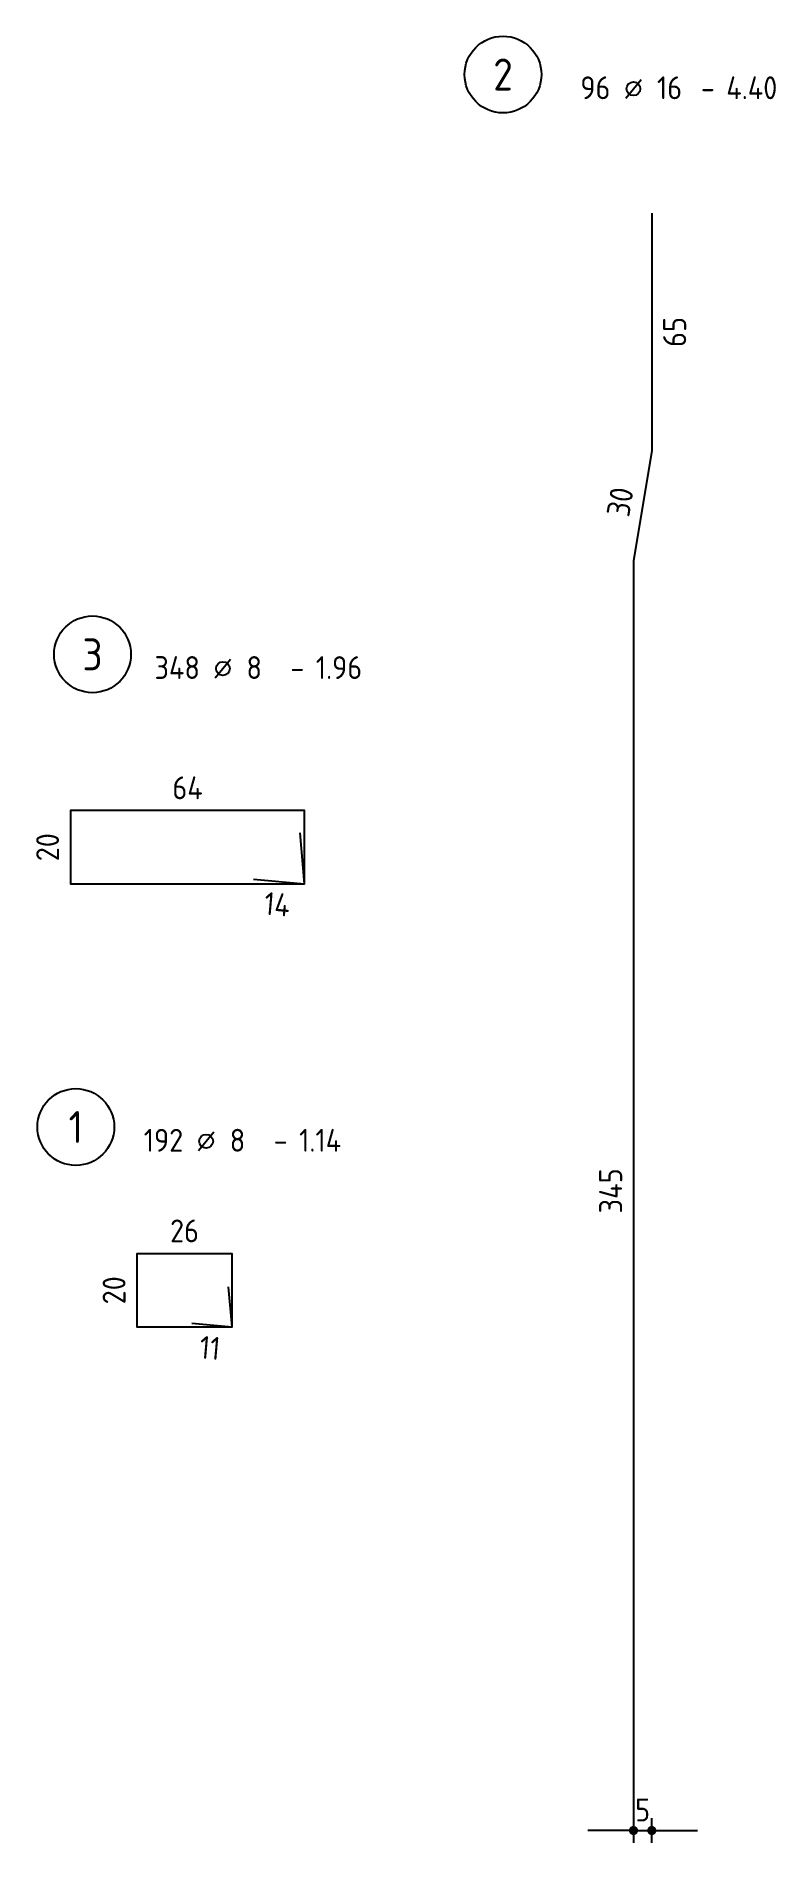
# Model space of a CAD drawing. Extents: x 0 to 37.3, y -21.5 to -6.6.
# Drawn here: x 35.244 to 37.266, y -17.023 to -12.079 of the extents above; entities that cross this region are included whole.
import ezdxf
from ezdxf.enums import TextEntityAlignment as Align

# ---------------------------------------------------------------- set-up
doc = ezdxf.new("R2010")
doc.units = 0
doc.header["$LTSCALE"] = 0.25
doc.linetypes.add('AUSGEZOGEN', pattern=[1000.01, 1000, 0.01])
doc.layers.add('MASSE', color=7, linetype='Continuous')
doc.layers.add('RND', color=7, linetype='Continuous')
doc.styles.add('txt', font='isocp.shx')
doc.dimstyles.new('DOT_I', dxfattribs={"dimscale": 0.25, "dimtxt": 0.25, "dimasz": 0.25, "dimexe": 0.1, "dimexo": 0.3, "dimgap": 0.1, "dimtad": 1, "dimdec": 3, "dimzin": 3, "dimtxsty": 'txt', "dimblk": 'DOT', "dimblk1": 'DOT', "dimblk2": 'DOT', "dimsah": 1, "dimcen": 0.1, "dimse1": 1, "dimse2": 1, "dimazin": 0, "dimtfac": 1, "dimtdec": 4, "dimtix": 1, "dimtmove": 2, "dimatfit": 3, "dimfxl": 0, "dimtvp": 1, "dimtolj": 1, "dimtzin": 0, "dimarcsym": 0})

msp = doc.modelspace()

# ---------------------------------------------------------------- texts
at = {"layer": 'RND', "color": 7, "linetype": 'AUSGEZOGEN', "style": 'txt'}
for s, height, rotation, p in [('65', 0.063, 90, (36.9894, -12.8888)), ('30', 0.063, 80.5377, (36.8402, -13.3535)), ('20', 0.0625, 90, (35.2757, -14.2984)), ('14', 0.0625, 354.9999, (35.903, -14.4545)), ('345', 0.063, 90, (36.8144, -15.2388)), ('20', 0.0625, 90, (35.4573, -15.5107)), ('11', 0.0625, 354.9999, (35.7195, -15.6682))]:
    msp.add_text(s, height=height, rotation=rotation, dxfattribs=at).set_placement(p, align=Align.MIDDLE)
for s, p in [('64', (35.6582, -14.1359)), ('26', (35.6498, -15.3482))]:
    msp.add_text(s, height=0.0625, dxfattribs=at).set_placement(p, align=Align.MIDDLE)

# ---------------------------------------------------------------- blocks, each defined once
blk = doc.blocks.new('RND_AUSZ')
at = {"layer": 'RND', "color": 7, "linetype": 'Continuous'}
blk.add_line((1.341, 0.262), (1.509, 0.466), dxfattribs=at)
at = {"layer": 'RND', "color": 1, "linetype": 'Continuous'}
blk.add_circle((0, 0.52), 0.42, dxfattribs=at)
at = {"layer": 'RND', "color": 7, "linetype": 'Continuous'}
blk.add_circle((1.425, 0.364), 0.075, dxfattribs=at)
at = {"layer": 'RND', "color": 7, "linetype": 'Continuous', "style": 'txt'}
blk.add_text('-', height=0.25, dxfattribs=at).set_placement((2.163, 0.25))
at = {"layer": 'RND', "color": 1, "linetype": 'Continuous', "style": 'txt'}
blk.add_attdef('POS', text='', height=0.35, dxfattribs=at).set_placement((0, 0.52), align=Align.MIDDLE)
at = {"layer": 'RND', "color": 7, "linetype": 'Continuous', "style": 'txt'}
for tag, p in [('WIEOFT', (-0.536, 0.25)), ('STK', (1.174, 0.25))]:
    blk.add_attdef(tag, text='', height=0.25, dxfattribs=at).set_placement(p, align=Align.RIGHT)
for tag, p in [('DS', (1.683, 0.25)), ('LANG', (2.441, 0.25)), ('TEXT', (3.669, 0.25))]:
    blk.add_attdef(tag, p, '', height=0.25, dxfattribs=at)
blk = doc.blocks.new('DOT')
at = {"layer": 'MASSE', "color": 7, "linetype": 'Continuous'}
for p, q in [((0, 0), (-1, 0)), ((0, 0.54), (0, -0.54))]:
    blk.add_line(p, q, dxfattribs=at)
at = {"layer": 'MASSE', "color": 7, "linetype": 'Continuous', "const_width": 0.2}
blk.add_lwpolyline([(-0.1, 0, 1), (0.1, 0, 1)], format="xyb", close=True, dxfattribs=at)
blk = doc.blocks.new('*D22')
at = {"layer": 'Defpoints', "color": 0, "linetype": 'AUSGEZOGEN', "transparency": 16777216}
for p in [(36.8769, -16.9888), (36.9269, -16.9888), (36.9269, -16.9888)]:
    blk.add_point(p, dxfattribs=at)
at = {"layer": 'RND', "color": 0, "linetype": 'AUSGEZOGEN', "lineweight": -2, "transparency": 16777216}
for p, q in [((36.8144, -16.9888), (36.7519, -16.9888)), ((36.8769, -16.9888), (36.9269, -16.9888)), ((36.9894, -16.9888), (37.0519, -16.9888))]:
    blk.add_line(p, q, dxfattribs=at)
at = {"layer": 'RND', "color": 0, "linetype": 'AUSGEZOGEN', "lineweight": -2, "transparency": 16777216, "xscale": 0.0625, "yscale": 0.0625, "zscale": 0.0625}
blk.add_blockref('DOT', (36.8769, -16.9888), dxfattribs=at)
at = {"layer": 'RND', "color": 0, "linetype": 'AUSGEZOGEN', "lineweight": -2, "transparency": 16777216, "xscale": 0.0625, "yscale": 0.0625, "zscale": 0.0625, "rotation": 180}
blk.add_blockref('DOT', (36.9269, -16.9888), dxfattribs=at)
at = {"layer": 'RND', "color": 0, "linetype": 'AUSGEZOGEN', "transparency": 16777216, "insert": (36.9019, -16.9325), "char_height": 0.0625, "attachment_point": 5, "style": 'txt'}
blk.add_mtext('\\A1;5', dxfattribs=at)

# ---------------------------------------------------------------- dimensions: what is measured, and where the dimension line sits
at = {"layer": 'RND', "color": 7, "linetype": 'AUSGEZOGEN'}
dim = msp.add_linear_dim(base=(36.9269, -16.9888), p1=(36.8769, -16.9888), p2=(36.9269, -16.9888), dimstyle='DOT_I', override={"dimdec": 0, "dimlfac": 100}, dxfattribs=at)
dim.commit()
dim.dimension.update_dxf_attribs({"geometry": '*D22', "text_midpoint": (36.9019, -16.9325)})

# ---------------------------------------------------------------- linework, layer by layer
at = {"layer": 'RND', "color": 1, "linetype": 'AUSGEZOGEN'}
for points in [[(36.9269, -12.5638), (36.9269, -13.2138), (36.8769, -13.5138), (36.8769, -16.9638)], [(35.8387, -14.3862), (35.9782, -14.3984), (35.9782, -14.1984), (35.3382, -14.1984), (35.3382, -14.3984), (35.9782, -14.3984), (35.966, -14.2589)], [(35.6702, -15.6011), (35.7798, -15.6107), (35.7798, -15.4107), (35.5198, -15.4107), (35.5198, -15.6107), (35.7798, -15.6107), (35.7702, -15.5011)]]:
    msp.add_lwpolyline(points, dxfattribs=at)

# ---------------------------------------------------------------- block references
at = {"layer": 'RND', "color": 1, "linetype": 'AUSGEZOGEN', "xscale": 0.25, "yscale": 0.25, "zscale": 0.25}
msp.add_blockref('RND_AUSZ', (36.5203, -12.3144), dxfattribs=at).add_auto_attribs({'POS': '2', 'STK': '96', 'DS': '16', 'LANG': '4.40'})
at = {"layer": 'RND', "color": 7, "linetype": 'AUSGEZOGEN', "xscale": 0.25, "yscale": 0.25, "zscale": 0.25}
for p, values in [((35.3984, -13.9007), {'POS': '3', 'STK': '348', 'DS': '8', 'LANG': '1.96'}), ((35.3527, -15.194), {'POS': '1', 'STK': '192', 'DS': '8', 'LANG': '1.14'})]:
    msp.add_blockref('RND_AUSZ', p, dxfattribs=at).add_auto_attribs(values)

msp.set_redraw_order([(e.dxf.handle, doc.entitydb.next_handle()) for e in msp.query("TEXT MTEXT ATTDEF DIMENSION ARC_DIMENSION")])  # texts and dimensions are drawn at this point

doc.saveas('drawing.dxf')
